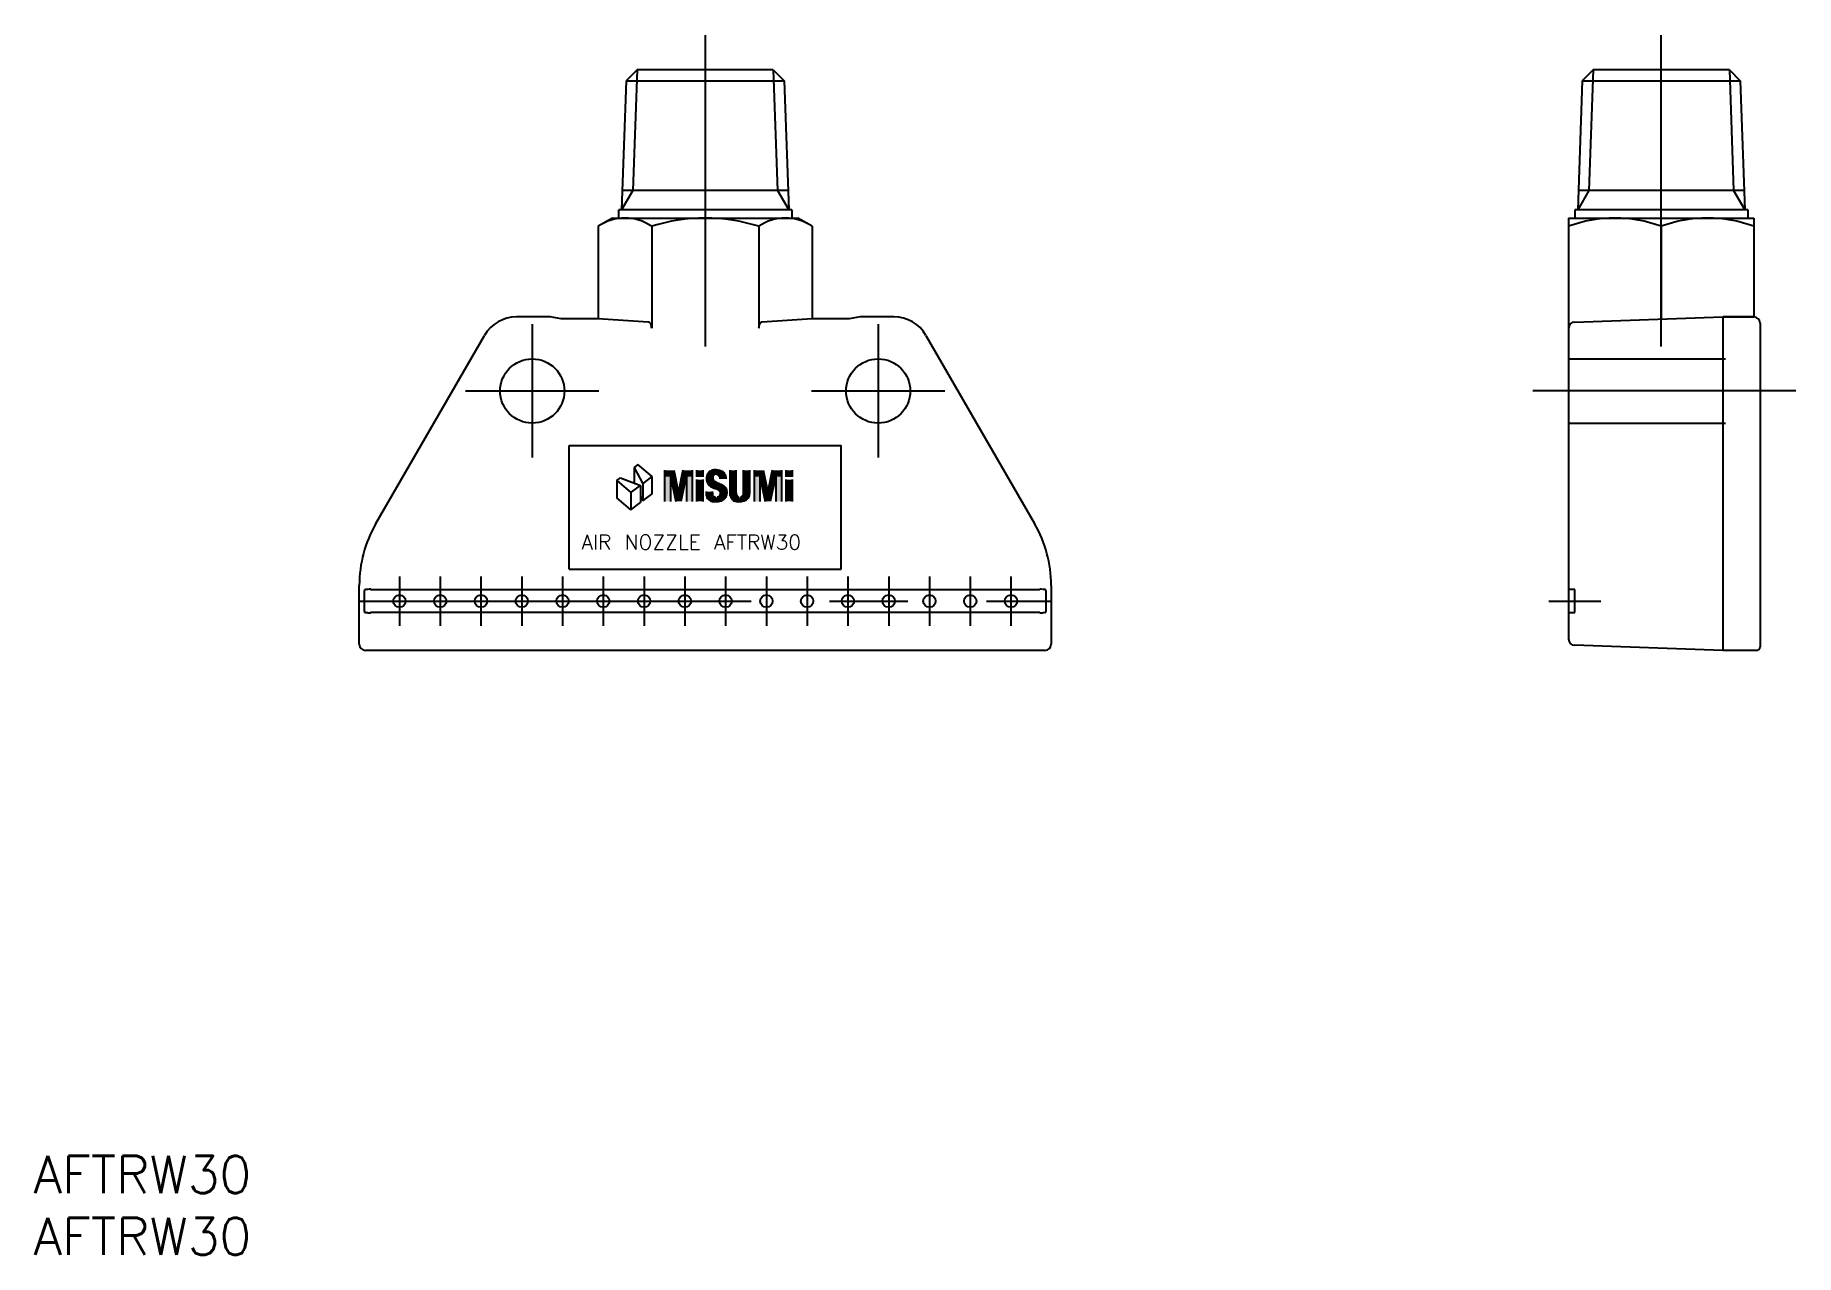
# Model space of a CAD drawing. Extents: x 0 to 143, y 0 to 99.
import ezdxf

# ---------------------------------------------------------------- set-up
doc = ezdxf.new("R2010")
doc.units = 0
doc.linetypes.add('CENTER', pattern=[50.8, 31.75, -6.35, 6.35, -6.35])
doc.linetypes.add('DASHED', pattern=[19.05, 12.7, -6.35])
doc.layers.get('0').update_dxf_attribs({"linetype": 'CONTINUOUS'})
doc.layers.add('CENTER', color=1, linetype='CENTER')
doc.styles.get("Standard").update_dxf_attribs({"font": 'txt.shx', "height": 3, "bigfont": 'bigfont.shx'})

# ---------------------------------------------------------------- blocks, each defined once
blk = doc.blocks.new('*U8')
at = {"color": 7, "linetype": 'CONTINUOUS'}
for p, q in [((51.07, 63.49), (51.07, 62.99)), ((51.07, 62.99), (51.07, 60.98)), ((51.54, 62.99), (51.83, 61.72)), ((51.54, 62.99), (51.54, 60.98)), ((51.82, 63.49), (51.93, 62.99)), ((51.93, 62.99), (52.18, 61.72)), ((52.45, 62.99), (52.19, 61.72)), ((52.55, 63.49), (52.45, 62.99)), ((52.83, 62.99), (52.55, 61.72)), ((52.84, 62.99), (52.84, 60.98)), ((53.3, 63.49), (53.3, 62.99)), ((53.3, 62.99), (53.3, 60.98)), ((51.83, 61.72), (51.99, 60.98)), ((52.55, 61.72), (52.38, 60.98))]:
    blk.add_line(p, q, dxfattribs=at)
for points in [[(51.07, 63.49), (51.07, 62.99), (51.93, 62.99)], [(51.07, 62.99), (51.07, 60.98), (51.54, 60.98)], [(51.54, 62.99), (51.83, 61.72), (52.18, 61.72)], [(52.45, 62.99), (52.19, 61.72), (52.55, 61.72)], [(52.55, 63.49), (52.45, 62.99), (53.3, 62.99)], [(52.84, 62.99), (52.84, 60.98), (53.3, 60.98)], [(51.83, 61.72), (51.99, 60.98), (52.38, 60.98)]]:
    blk.add_solid(points, dxfattribs=at)
at = {"color": 7, "linetype": 'CONTINUOUS', "extrusion": (0, 0, -1)}
for points in [[(-51.07, 63.49), (-51.82, 63.49), (-51.93, 62.99)], [(-51.07, 62.99), (-51.54, 62.99), (-51.54, 60.98)], [(-51.54, 62.99), (-51.93, 62.99), (-52.18, 61.72)], [(-52.45, 62.99), (-52.83, 62.99), (-52.55, 61.72)], [(-52.55, 63.49), (-53.3, 63.49), (-53.3, 62.99)], [(-52.84, 62.99), (-53.3, 62.99), (-53.3, 60.98)], [(-51.83, 61.72), (-52.55, 61.72), (-52.38, 60.98)]]:
    blk.add_solid(points, dxfattribs=at)
blk = doc.blocks.new('*U9')
at = {"color": 7, "linetype": 'CONTINUOUS'}
for p, q in [((53.66, 62.74), (53.66, 60.98)), ((54.17, 62.74), (54.17, 60.98))]:
    blk.add_line(p, q, dxfattribs=at)
blk.add_solid([(53.66, 62.74), (53.66, 60.98), (54.17, 60.98)], dxfattribs=at)
at = {"color": 7, "linetype": 'CONTINUOUS', "extrusion": (0, 0, -1)}
blk.add_solid([(-53.66, 62.74), (-54.17, 62.74), (-54.17, 60.98)], dxfattribs=at)
blk = doc.blocks.new('*U10')
at = {"color": 7, "linetype": 'CONTINUOUS'}
for p, q in [((53.73, 62.67), (53.73, 62.65)), ((53.73, 62.65), (53.73, 62.6)), ((53.73, 62.6), (53.73, 62.52)), ((53.73, 62.52), (53.73, 62.42)), ((53.73, 62.42), (53.73, 62.16)), ((53.73, 62.16), (53.73, 61.86)), ((53.73, 61.86), (53.73, 61.56)), ((53.73, 61.56), (53.73, 61.3)), ((53.73, 61.3), (53.73, 61.2)), ((54.1, 62.67), (54.1, 62.65)), ((54.1, 62.65), (54.1, 62.6)), ((54.1, 62.6), (54.1, 62.52)), ((54.1, 62.52), (54.1, 62.42)), ((54.1, 62.42), (54.1, 62.16)), ((54.1, 62.16), (54.1, 61.86)), ((54.1, 61.86), (54.1, 61.56)), ((54.1, 61.56), (54.1, 61.3)), ((54.1, 61.3), (54.1, 61.2)), ((53.73, 61.2), (53.73, 61.12)), ((53.73, 61.12), (53.73, 61.07)), ((53.73, 61.07), (53.73, 61.05)), ((54.1, 61.2), (54.1, 61.12)), ((54.1, 61.12), (54.1, 61.07)), ((54.1, 61.07), (54.1, 61.05))]:
    blk.add_line(p, q, dxfattribs=at)
for points in [[(53.73, 62.67), (53.73, 62.65), (54.1, 62.65)], [(53.73, 62.65), (53.73, 62.6), (54.1, 62.6)], [(53.73, 62.6), (53.73, 62.52), (54.1, 62.52)], [(53.73, 62.52), (53.73, 62.42), (54.1, 62.42)], [(53.73, 62.42), (53.73, 62.16), (54.1, 62.16)], [(53.73, 62.16), (53.73, 61.86), (54.1, 61.86)], [(53.73, 61.86), (53.73, 61.56), (54.1, 61.56)], [(53.73, 61.56), (53.73, 61.3), (54.1, 61.3)], [(53.73, 61.3), (53.73, 61.2), (54.1, 61.2)], [(53.73, 61.2), (53.73, 61.12), (54.1, 61.12)], [(53.73, 61.12), (53.73, 61.07), (54.1, 61.07)], [(53.73, 61.07), (53.73, 61.05), (54.1, 61.05)]]:
    blk.add_solid(points, dxfattribs=at)
at = {"color": 7, "linetype": 'CONTINUOUS', "extrusion": (0, 0, -1)}
for points in [[(-53.73, 62.67), (-54.1, 62.67), (-54.1, 62.65)], [(-53.73, 62.65), (-54.1, 62.65), (-54.1, 62.6)], [(-53.73, 62.6), (-54.1, 62.6), (-54.1, 62.52)], [(-53.73, 62.52), (-54.1, 62.52), (-54.1, 62.42)], [(-53.73, 62.42), (-54.1, 62.42), (-54.1, 62.16)], [(-53.73, 62.16), (-54.1, 62.16), (-54.1, 61.86)], [(-53.73, 61.86), (-54.1, 61.86), (-54.1, 61.56)], [(-53.73, 61.56), (-54.1, 61.56), (-54.1, 61.3)], [(-53.73, 61.3), (-54.1, 61.3), (-54.1, 61.2)], [(-53.73, 61.2), (-54.1, 61.2), (-54.1, 61.12)], [(-53.73, 61.12), (-54.1, 61.12), (-54.1, 61.07)], [(-53.73, 61.07), (-54.1, 61.07), (-54.1, 61.05)]]:
    blk.add_solid(points, dxfattribs=at)
blk = doc.blocks.new('*U11')
at = {"color": 7, "linetype": 'CONTINUOUS'}
for p, q in [((53.66, 63.49), (53.66, 62.96)), ((54.17, 63.49), (54.17, 62.96))]:
    blk.add_line(p, q, dxfattribs=at)
blk.add_solid([(53.66, 63.49), (53.66, 62.96), (54.17, 62.96)], dxfattribs=at)
at = {"color": 7, "linetype": 'CONTINUOUS', "extrusion": (0, 0, -1)}
blk.add_solid([(-53.66, 63.49), (-54.17, 63.49), (-54.17, 62.96)], dxfattribs=at)
blk = doc.blocks.new('*U12')
at = {"color": 7, "linetype": 'CONTINUOUS'}
for p, q in [((53.73, 63.43), (53.73, 63.41)), ((53.73, 63.41), (53.73, 63.37)), ((53.73, 63.37), (53.73, 63.23)), ((53.73, 63.23), (53.73, 63.09)), ((53.73, 63.09), (53.73, 63.04)), ((53.73, 63.04), (53.73, 63.03)), ((54.1, 63.43), (54.1, 63.41)), ((54.1, 63.41), (54.1, 63.37)), ((54.1, 63.37), (54.1, 63.23)), ((54.1, 63.23), (54.1, 63.09)), ((54.1, 63.09), (54.1, 63.04)), ((54.1, 63.04), (54.1, 63.03))]:
    blk.add_line(p, q, dxfattribs=at)
for points in [[(53.73, 63.43), (53.73, 63.41), (54.1, 63.41)], [(53.73, 63.41), (53.73, 63.37), (54.1, 63.37)], [(53.73, 63.37), (53.73, 63.23), (54.1, 63.23)], [(53.73, 63.23), (53.73, 63.09), (54.1, 63.09)], [(53.73, 63.09), (53.73, 63.04), (54.1, 63.04)], [(53.73, 63.04), (53.73, 63.03), (54.1, 63.03)]]:
    blk.add_solid(points, dxfattribs=at)
at = {"color": 7, "linetype": 'CONTINUOUS', "extrusion": (0, 0, -1)}
for points in [[(-53.73, 63.43), (-54.1, 63.43), (-54.1, 63.41)], [(-53.73, 63.41), (-54.1, 63.41), (-54.1, 63.37)], [(-53.73, 63.37), (-54.1, 63.37), (-54.1, 63.23)], [(-53.73, 63.23), (-54.1, 63.23), (-54.1, 63.09)], [(-53.73, 63.09), (-54.1, 63.09), (-54.1, 63.04)], [(-53.73, 63.04), (-54.1, 63.04), (-54.1, 63.03)]]:
    blk.add_solid(points, dxfattribs=at)
blk = doc.blocks.new('*U13')
at = {"color": 7, "linetype": 'CONTINUOUS'}
for p, q in [((60.89, 62.74), (60.89, 60.98)), ((61.4, 62.74), (61.4, 60.98))]:
    blk.add_line(p, q, dxfattribs=at)
blk.add_solid([(60.89, 62.74), (60.89, 60.98), (61.4, 60.98)], dxfattribs=at)
at = {"color": 7, "linetype": 'CONTINUOUS', "extrusion": (0, 0, -1)}
blk.add_solid([(-60.89, 62.74), (-61.4, 62.74), (-61.4, 60.98)], dxfattribs=at)
blk = doc.blocks.new('*U14')
at = {"color": 7, "linetype": 'CONTINUOUS'}
for p, q in [((60.96, 62.67), (60.96, 62.65)), ((60.96, 62.65), (60.96, 62.6)), ((60.96, 62.6), (60.96, 62.52)), ((60.96, 62.52), (60.96, 62.42)), ((60.96, 62.42), (60.96, 62.16)), ((60.96, 62.16), (60.96, 61.86)), ((60.96, 61.86), (60.96, 61.56)), ((60.96, 61.56), (60.96, 61.3)), ((60.96, 61.3), (60.96, 61.2)), ((61.33, 62.67), (61.33, 62.65)), ((61.33, 62.65), (61.33, 62.6)), ((61.33, 62.6), (61.33, 62.52)), ((61.33, 62.52), (61.33, 62.42)), ((61.33, 62.42), (61.33, 62.16)), ((61.33, 62.16), (61.33, 61.86)), ((61.33, 61.86), (61.33, 61.56)), ((61.33, 61.56), (61.33, 61.3)), ((61.33, 61.3), (61.33, 61.2)), ((60.96, 61.2), (60.96, 61.12)), ((60.96, 61.12), (60.96, 61.07)), ((60.96, 61.07), (60.96, 61.05)), ((61.33, 61.2), (61.33, 61.12)), ((61.33, 61.12), (61.33, 61.07)), ((61.33, 61.07), (61.33, 61.05))]:
    blk.add_line(p, q, dxfattribs=at)
for points in [[(60.96, 62.67), (60.96, 62.65), (61.33, 62.65)], [(60.96, 62.65), (60.96, 62.6), (61.33, 62.6)], [(60.96, 62.6), (60.96, 62.52), (61.33, 62.52)], [(60.96, 62.52), (60.96, 62.42), (61.33, 62.42)], [(60.96, 62.42), (60.96, 62.16), (61.33, 62.16)], [(60.96, 62.16), (60.96, 61.86), (61.33, 61.86)], [(60.96, 61.86), (60.96, 61.56), (61.33, 61.56)], [(60.96, 61.56), (60.96, 61.3), (61.33, 61.3)], [(60.96, 61.3), (60.96, 61.2), (61.33, 61.2)], [(60.96, 61.2), (60.96, 61.12), (61.33, 61.12)], [(60.96, 61.12), (60.96, 61.07), (61.33, 61.07)], [(60.96, 61.07), (60.96, 61.05), (61.33, 61.05)]]:
    blk.add_solid(points, dxfattribs=at)
at = {"color": 7, "linetype": 'CONTINUOUS', "extrusion": (0, 0, -1)}
for points in [[(-60.96, 62.67), (-61.33, 62.67), (-61.33, 62.65)], [(-60.96, 62.65), (-61.33, 62.65), (-61.33, 62.6)], [(-60.96, 62.6), (-61.33, 62.6), (-61.33, 62.52)], [(-60.96, 62.52), (-61.33, 62.52), (-61.33, 62.42)], [(-60.96, 62.42), (-61.33, 62.42), (-61.33, 62.16)], [(-60.96, 62.16), (-61.33, 62.16), (-61.33, 61.86)], [(-60.96, 61.86), (-61.33, 61.86), (-61.33, 61.56)], [(-60.96, 61.56), (-61.33, 61.56), (-61.33, 61.3)], [(-60.96, 61.3), (-61.33, 61.3), (-61.33, 61.2)], [(-60.96, 61.2), (-61.33, 61.2), (-61.33, 61.12)], [(-60.96, 61.12), (-61.33, 61.12), (-61.33, 61.07)], [(-60.96, 61.07), (-61.33, 61.07), (-61.33, 61.05)]]:
    blk.add_solid(points, dxfattribs=at)
blk = doc.blocks.new('*U15')
at = {"color": 7, "linetype": 'CONTINUOUS'}
for p, q in [((60.89, 63.49), (60.89, 62.96)), ((61.4, 63.49), (61.4, 62.96))]:
    blk.add_line(p, q, dxfattribs=at)
blk.add_solid([(60.89, 63.49), (60.89, 62.96), (61.4, 62.96)], dxfattribs=at)
at = {"color": 7, "linetype": 'CONTINUOUS', "extrusion": (0, 0, -1)}
blk.add_solid([(-60.89, 63.49), (-61.4, 63.49), (-61.4, 62.96)], dxfattribs=at)
blk = doc.blocks.new('*U16')
at = {"color": 7, "linetype": 'CONTINUOUS'}
for p, q in [((60.96, 63.43), (60.96, 63.41)), ((60.96, 63.41), (60.96, 63.37)), ((60.96, 63.37), (60.96, 63.23)), ((60.96, 63.23), (60.96, 63.09)), ((60.96, 63.09), (60.96, 63.04)), ((60.96, 63.04), (60.96, 63.03)), ((61.33, 63.43), (61.33, 63.41)), ((61.33, 63.41), (61.33, 63.37)), ((61.33, 63.37), (61.33, 63.23)), ((61.33, 63.23), (61.33, 63.09)), ((61.33, 63.09), (61.33, 63.04)), ((61.33, 63.04), (61.33, 63.03))]:
    blk.add_line(p, q, dxfattribs=at)
for points in [[(60.96, 63.43), (60.96, 63.41), (61.33, 63.41)], [(60.96, 63.41), (60.96, 63.37), (61.33, 63.37)], [(60.96, 63.37), (60.96, 63.23), (61.33, 63.23)], [(60.96, 63.23), (60.96, 63.09), (61.33, 63.09)], [(60.96, 63.09), (60.96, 63.04), (61.33, 63.04)], [(60.96, 63.04), (60.96, 63.03), (61.33, 63.03)]]:
    blk.add_solid(points, dxfattribs=at)
at = {"color": 7, "linetype": 'CONTINUOUS', "extrusion": (0, 0, -1)}
for points in [[(-60.96, 63.43), (-61.33, 63.43), (-61.33, 63.41)], [(-60.96, 63.41), (-61.33, 63.41), (-61.33, 63.37)], [(-60.96, 63.37), (-61.33, 63.37), (-61.33, 63.23)], [(-60.96, 63.23), (-61.33, 63.23), (-61.33, 63.09)], [(-60.96, 63.09), (-61.33, 63.09), (-61.33, 63.04)], [(-60.96, 63.04), (-61.33, 63.04), (-61.33, 63.03)]]:
    blk.add_solid(points, dxfattribs=at)
blk = doc.blocks.new('*U17')
at = {"color": 7, "linetype": 'CONTINUOUS'}
for p, q in [((54.47, 62.88), (54.46, 62.87)), ((54.46, 62.87), (54.46, 62.83)), ((54.46, 62.83), (54.46, 62.83)), ((54.46, 62.83), (54.46, 62.79)), ((54.46, 62.79), (54.46, 62.74)), ((54.46, 62.74), (54.47, 62.7)), ((54.49, 63), (54.47, 62.93)), ((54.47, 62.93), (54.47, 62.89)), ((54.47, 62.89), (54.47, 62.88)), ((54.47, 62.7), (54.48, 62.65)), ((54.5, 63.06), (54.49, 63)), ((54.51, 63.11), (54.5, 63.1)), ((54.5, 63.1), (54.5, 63.06)), ((54.53, 63.15), (54.51, 63.11)), ((54.54, 63.17), (54.53, 63.15)), ((54.58, 63.27), (54.54, 63.17)), ((54.54, 63.17), (54.54, 63.17)), ((54.64, 63.32), (54.58, 63.27)), ((54.71, 63.39), (54.64, 63.32)), ((54.78, 63.43), (54.71, 63.39)), ((54.87, 63.48), (54.78, 63.43)), ((54.95, 63.5), (54.87, 63.48)), ((55.07, 63.53), (54.95, 63.5)), ((54.98, 63), (54.97, 62.93)), ((54.97, 62.93), (54.97, 62.89)), ((54.97, 62.89), (54.97, 62.88)), ((54.97, 62.88), (54.97, 62.87)), ((54.97, 62.87), (54.97, 62.83)), ((54.97, 62.83), (54.97, 62.83)), ((54.97, 62.83), (54.98, 62.79)), ((55.01, 63.06), (54.98, 63)), ((54.98, 62.79), (55, 62.74)), ((55, 62.74), (55.01, 62.7)), ((55.04, 63.1), (55.01, 63.06)), ((55.01, 62.7), (55.04, 62.65)), ((55.06, 63.11), (55.04, 63.1)), ((55.12, 63.15), (55.06, 63.11)), ((55.13, 63.54), (55.07, 63.53)), ((55.21, 63.17), (55.12, 63.15)), ((55.18, 63.54), (55.13, 63.54)), ((55.23, 63.54), (55.18, 63.54)), ((55.24, 63.54), (55.23, 63.54)), ((55.27, 63.54), (55.24, 63.54)), ((55.27, 63.54), (55.29, 63.54)), ((55.28, 63.17), (55.29, 63.17)), ((55.29, 63.54), (55.37, 63.54)), ((55.29, 63.17), (55.36, 63.16)), ((55.36, 63.16), (55.42, 63.12)), ((55.37, 63.54), (55.4, 63.53)), ((55.4, 63.53), (55.57, 63.5)), ((55.42, 63.12), (55.46, 63.08)), ((55.46, 63.08), (55.47, 63.07)), ((55.47, 63.07), (55.51, 62.99)), ((55.51, 62.99), (55.51, 62.98)), ((55.51, 62.98), (55.53, 62.9)), ((55.53, 62.9), (55.53, 62.87)), ((55.53, 62.87), (55.53, 62.85)), ((55.53, 62.85), (55.53, 62.82)), ((55.53, 62.82), (55.53, 62.8)), ((55.57, 63.5), (55.61, 63.48)), ((55.61, 63.48), (55.74, 63.43)), ((55.74, 63.43), (55.78, 63.39)), ((55.78, 63.39), (55.87, 63.32)), ((55.87, 63.32), (55.9, 63.27)), ((55.9, 63.27), (55.96, 63.17)), ((55.96, 63.17), (55.96, 63.17)), ((55.96, 63.17), (55.96, 63.17)), ((55.96, 63.17), (55.97, 63.16)), ((55.97, 63.16), (55.98, 63.12)), ((55.98, 63.12), (55.99, 63.08)), ((55.99, 63.08), (56, 63.07)), ((56, 63.07), (56.01, 62.99)), ((56.01, 62.99), (56.01, 62.98)), ((56.01, 62.98), (56.02, 62.9)), ((56.02, 62.9), (56.02, 62.87)), ((56.02, 62.87), (56.02, 62.85)), ((56.02, 62.85), (56.02, 62.82)), ((56.02, 62.82), (56.02, 62.8)), ((54.43, 61.77), (54.43, 61.77)), ((54.43, 61.77), (54.43, 61.75)), ((54.43, 61.75), (54.43, 61.74)), ((54.43, 61.74), (54.43, 61.71)), ((54.43, 61.71), (54.43, 61.7)), ((54.43, 61.7), (54.43, 61.69)), ((54.43, 61.69), (54.43, 61.66)), ((54.43, 61.66), (54.43, 61.66)), ((54.43, 61.66), (54.43, 61.64)), ((54.43, 61.64), (54.43, 61.58)), ((54.43, 61.58), (54.43, 61.58)), ((54.43, 61.58), (54.44, 61.49)), ((54.44, 61.49), (54.44, 61.48)), ((54.44, 61.48), (54.46, 61.41)), ((54.46, 61.41), (54.48, 61.36)), ((54.48, 62.65), (54.49, 62.6)), ((54.48, 61.36), (54.49, 61.32)), ((54.49, 62.6), (54.49, 62.56)), ((54.49, 62.56), (54.49, 62.56)), ((54.49, 62.56), (54.51, 62.52)), ((54.49, 61.32), (54.49, 61.31)), ((54.49, 61.31), (54.49, 61.31)), ((54.49, 61.31), (54.49, 61.3)), ((54.49, 61.3), (54.5, 61.3)), ((54.5, 61.3), (54.55, 61.22)), ((54.51, 62.52), (54.52, 62.49)), ((54.52, 62.49), (54.54, 62.45)), ((54.54, 62.45), (54.56, 62.41)), ((54.56, 62.41), (54.56, 62.41)), ((54.56, 62.41), (54.58, 62.38)), ((54.58, 62.38), (54.59, 62.37)), ((54.59, 62.37), (54.61, 62.35)), ((54.61, 62.35), (54.65, 62.3)), ((54.65, 62.3), (54.66, 62.29)), ((54.66, 62.29), (54.76, 62.22)), ((54.76, 62.22), (54.79, 62.19)), ((54.79, 62.19), (54.93, 62.12)), ((54.93, 62.12), (54.96, 62.1)), ((54.93, 61.77), (54.93, 61.77)), ((54.93, 61.77), (54.93, 61.75)), ((54.93, 61.75), (54.93, 61.74)), ((54.93, 61.74), (54.93, 61.71)), ((54.93, 61.71), (54.93, 61.7)), ((54.93, 61.7), (54.93, 61.69)), ((54.93, 61.69), (54.94, 61.66)), ((54.94, 61.66), (54.94, 61.66)), ((54.94, 61.66), (54.94, 61.64)), ((54.94, 61.64), (54.94, 61.58)), ((54.94, 61.58), (54.94, 61.58)), ((54.94, 61.58), (54.96, 61.49)), ((54.96, 62.1), (55.16, 62.03)), ((54.96, 61.49), (54.96, 61.48)), ((54.96, 61.48), (55, 61.41)), ((55, 61.41), (55.06, 61.36)), ((55.04, 62.65), (55.1, 62.6)), ((55.06, 61.36), (55.14, 61.32)), ((55.1, 62.6), (55.18, 62.56)), ((55.14, 61.32), (55.22, 61.31)), ((55.16, 62.03), (55.21, 62.01)), ((55.18, 62.56), (55.19, 62.56)), ((55.19, 62.56), (55.27, 62.52)), ((55.21, 62.01), (55.3, 61.98)), ((55.27, 62.52), (55.34, 62.49)), ((55.3, 61.98), (55.41, 61.92)), ((55.4, 61.33), (55.33, 61.31)), ((55.34, 62.49), (55.43, 62.45)), ((55.46, 61.37), (55.4, 61.33)), ((55.41, 61.92), (55.45, 61.89)), ((55.43, 62.45), (55.51, 62.41)), ((55.45, 61.89), (55.48, 61.86)), ((55.49, 61.4), (55.46, 61.37)), ((55.48, 61.86), (55.54, 61.79)), ((55.52, 61.42), (55.49, 61.4)), ((55.51, 62.41), (55.53, 62.41)), ((55.55, 61.5), (55.52, 61.42)), ((55.53, 62.41), (55.59, 62.38)), ((55.54, 61.79), (55.55, 61.75)), ((55.55, 61.75), (55.56, 61.72)), ((55.56, 61.5), (55.55, 61.5)), ((55.56, 61.72), (55.56, 61.71)), ((55.56, 61.71), (55.56, 61.7)), ((55.56, 61.7), (55.57, 61.68)), ((55.57, 61.59), (55.56, 61.5)), ((55.57, 61.68), (55.57, 61.65)), ((55.57, 61.65), (55.57, 61.63)), ((55.57, 61.63), (55.57, 61.62)), ((55.57, 61.62), (55.57, 61.59)), ((55.59, 62.38), (55.62, 62.37)), ((55.62, 62.37), (55.67, 62.35)), ((55.67, 62.35), (55.75, 62.3)), ((55.75, 62.3), (55.77, 62.29)), ((55.77, 62.29), (55.88, 62.22)), ((55.88, 62.22), (55.91, 62.19)), ((55.91, 62.19), (55.98, 62.12)), ((56.01, 61.3), (55.96, 61.22)), ((55.98, 62.12), (55.99, 62.1)), ((55.99, 62.1), (56.03, 62.03)), ((56.02, 61.3), (56.01, 61.3)), ((56.03, 61.33), (56.02, 61.31)), ((56.02, 61.31), (56.02, 61.31)), ((56.02, 61.31), (56.02, 61.3)), ((56.03, 62.03), (56.05, 62.01)), ((56.04, 61.37), (56.03, 61.33)), ((56.06, 61.4), (56.04, 61.37)), ((56.05, 62.01), (56.06, 61.98)), ((56.06, 61.98), (56.07, 61.92)), ((56.08, 61.5), (56.06, 61.42)), ((56.06, 61.42), (56.06, 61.4)), ((56.07, 61.92), (56.08, 61.89)), ((56.08, 61.89), (56.09, 61.86)), ((56.09, 61.59), (56.08, 61.5)), ((56.08, 61.5), (56.08, 61.5)), ((56.09, 61.86), (56.09, 61.79)), ((56.09, 61.79), (56.1, 61.75)), ((56.1, 61.62), (56.09, 61.59)), ((56.1, 61.75), (56.1, 61.72)), ((56.1, 61.72), (56.1, 61.71)), ((56.1, 61.71), (56.1, 61.7)), ((56.1, 61.7), (56.1, 61.68)), ((56.1, 61.68), (56.1, 61.65)), ((56.1, 61.65), (56.1, 61.63)), ((56.1, 61.63), (56.1, 61.62)), ((54.55, 61.22), (54.59, 61.15)), ((54.59, 61.15), (54.59, 61.15)), ((54.59, 61.15), (54.65, 61.09)), ((54.65, 61.09), (54.65, 61.09)), ((54.65, 61.09), (54.73, 61.04)), ((54.73, 61.04), (54.82, 61)), ((54.82, 61), (54.82, 61)), ((54.82, 61), (54.92, 60.97)), ((54.92, 60.97), (55.03, 60.95)), ((55.16, 60.94), (55.03, 60.95)), ((55.03, 60.95), (55.03, 60.95)), ((55.41, 60.95), (55.16, 60.94)), ((55.42, 60.95), (55.41, 60.95)), ((55.51, 60.97), (55.42, 60.95)), ((55.64, 61), (55.51, 60.97)), ((55.72, 61.04), (55.64, 61)), ((55.64, 61), (55.64, 61)), ((55.82, 61.09), (55.72, 61.04)), ((55.83, 61.09), (55.82, 61.09)), ((55.9, 61.15), (55.83, 61.09)), ((55.96, 61.22), (55.9, 61.15)), ((55.9, 61.15), (55.9, 61.15))]:
    blk.add_line(p, q, dxfattribs=at)
for points in [[(54.47, 62.88), (54.46, 62.87), (54.97, 62.87)], [(54.46, 62.87), (54.46, 62.83), (54.97, 62.83)], [(54.46, 62.83), (54.46, 62.83), (54.97, 62.83)], [(54.46, 62.83), (54.46, 62.79), (54.98, 62.79)], [(54.46, 62.79), (54.46, 62.74), (55, 62.74)], [(54.46, 62.74), (54.47, 62.7), (55.01, 62.7)], [(54.49, 63), (54.47, 62.93), (54.97, 62.93)], [(54.47, 62.93), (54.47, 62.89), (54.97, 62.89)], [(54.47, 62.89), (54.47, 62.88), (54.97, 62.88)], [(54.47, 62.7), (54.48, 62.65), (55.04, 62.65)], [(54.5, 63.06), (54.49, 63), (54.98, 63)], [(54.51, 63.11), (54.5, 63.1), (55.04, 63.1)], [(54.5, 63.1), (54.5, 63.06), (55.01, 63.06)], [(54.53, 63.15), (54.51, 63.11), (55.06, 63.11)], [(54.54, 63.17), (54.53, 63.15), (55.12, 63.15)], [(54.58, 63.27), (54.54, 63.17), (55.96, 63.17)], [(54.54, 63.17), (54.54, 63.17), (55.21, 63.17)], [(54.64, 63.32), (54.58, 63.27), (55.9, 63.27)], [(54.71, 63.39), (54.64, 63.32), (55.87, 63.32)], [(54.78, 63.43), (54.71, 63.39), (55.78, 63.39)], [(54.87, 63.48), (54.78, 63.43), (55.74, 63.43)], [(54.95, 63.5), (54.87, 63.48), (55.61, 63.48)], [(55.07, 63.53), (54.95, 63.5), (55.57, 63.5)], [(55.13, 63.54), (55.07, 63.53), (55.4, 63.53)], [(55.18, 63.54), (55.13, 63.54), (55.37, 63.54)], [(55.23, 63.54), (55.18, 63.54), (55.29, 63.54)], [(55.24, 63.54), (55.23, 63.54), (55.27, 63.54)], [(55.27, 63.17), (55.28, 63.17), (55.96, 63.17)], [(55.28, 63.17), (55.29, 63.17), (55.96, 63.17)], [(55.29, 63.17), (55.36, 63.16), (55.97, 63.16)], [(55.36, 63.16), (55.42, 63.12), (55.98, 63.12)], [(55.42, 63.12), (55.46, 63.08), (55.99, 63.08)], [(55.46, 63.08), (55.47, 63.07), (56, 63.07)], [(55.47, 63.07), (55.51, 62.99), (56.01, 62.99)], [(55.51, 62.99), (55.51, 62.98), (56.01, 62.98)], [(55.51, 62.98), (55.53, 62.9), (56.02, 62.9)], [(55.53, 62.9), (55.53, 62.87), (56.02, 62.87)], [(55.53, 62.87), (55.53, 62.85), (56.02, 62.85)], [(55.53, 62.85), (55.53, 62.82), (56.02, 62.82)], [(55.53, 62.82), (55.53, 62.8), (56.02, 62.8)], [(54.43, 61.77), (54.43, 61.77), (54.93, 61.77)], [(54.43, 61.77), (54.43, 61.75), (54.93, 61.75)], [(54.43, 61.75), (54.43, 61.74), (54.93, 61.74)], [(54.43, 61.74), (54.43, 61.71), (54.93, 61.71)], [(54.43, 61.71), (54.43, 61.7), (54.93, 61.7)], [(54.43, 61.7), (54.43, 61.69), (54.93, 61.69)], [(54.43, 61.69), (54.43, 61.66), (54.94, 61.66)], [(54.43, 61.66), (54.43, 61.66), (54.94, 61.66)], [(54.43, 61.66), (54.43, 61.64), (54.94, 61.64)], [(54.43, 61.64), (54.43, 61.58), (54.94, 61.58)], [(54.43, 61.58), (54.43, 61.58), (54.94, 61.58)], [(54.43, 61.58), (54.44, 61.49), (54.96, 61.49)], [(54.44, 61.49), (54.44, 61.48), (54.96, 61.48)], [(54.44, 61.48), (54.46, 61.41), (55, 61.41)], [(54.46, 61.41), (54.48, 61.36), (55.06, 61.36)], [(54.48, 62.65), (54.49, 62.6), (55.1, 62.6)], [(54.48, 61.36), (54.49, 61.32), (55.14, 61.32)], [(54.49, 62.6), (54.49, 62.56), (55.18, 62.56)], [(54.49, 62.56), (54.49, 62.56), (55.19, 62.56)], [(54.49, 62.56), (54.51, 62.52), (55.27, 62.52)], [(54.49, 61.32), (54.49, 61.31), (55.22, 61.31)], [(54.49, 61.31), (54.49, 61.31), (55.26, 61.31)], [(54.49, 61.31), (54.49, 61.3), (56.02, 61.3)], [(54.49, 61.3), (54.5, 61.3), (56.01, 61.3)], [(54.5, 61.3), (54.55, 61.22), (55.96, 61.22)], [(54.51, 62.52), (54.52, 62.49), (55.34, 62.49)], [(54.52, 62.49), (54.54, 62.45), (55.43, 62.45)], [(54.54, 62.45), (54.56, 62.41), (55.51, 62.41)], [(54.56, 62.41), (54.56, 62.41), (55.53, 62.41)], [(54.56, 62.41), (54.58, 62.38), (55.59, 62.38)], [(54.58, 62.38), (54.59, 62.37), (55.62, 62.37)], [(54.59, 62.37), (54.61, 62.35), (55.67, 62.35)], [(54.61, 62.35), (54.65, 62.3), (55.75, 62.3)], [(54.65, 62.3), (54.66, 62.29), (55.77, 62.29)], [(54.66, 62.29), (54.76, 62.22), (55.88, 62.22)], [(54.76, 62.22), (54.79, 62.19), (55.91, 62.19)], [(54.79, 62.19), (54.93, 62.12), (55.98, 62.12)], [(54.93, 62.12), (54.96, 62.1), (55.99, 62.1)], [(54.96, 62.1), (55.16, 62.03), (56.03, 62.03)], [(55.16, 62.03), (55.21, 62.01), (56.05, 62.01)], [(55.21, 62.01), (55.3, 61.98), (56.06, 61.98)], [(55.33, 61.31), (55.26, 61.31), (56.02, 61.31)], [(55.3, 61.98), (55.41, 61.92), (56.07, 61.92)], [(55.4, 61.33), (55.33, 61.31), (56.02, 61.31)], [(55.46, 61.37), (55.4, 61.33), (56.03, 61.33)], [(55.41, 61.92), (55.45, 61.89), (56.08, 61.89)], [(55.45, 61.89), (55.48, 61.86), (56.09, 61.86)], [(55.49, 61.4), (55.46, 61.37), (56.04, 61.37)], [(55.48, 61.86), (55.54, 61.79), (56.09, 61.79)], [(55.52, 61.42), (55.49, 61.4), (56.06, 61.4)], [(55.55, 61.5), (55.52, 61.42), (56.06, 61.42)], [(55.54, 61.79), (55.55, 61.75), (56.1, 61.75)], [(55.55, 61.75), (55.56, 61.72), (56.1, 61.72)], [(55.56, 61.5), (55.55, 61.5), (56.08, 61.5)], [(55.56, 61.72), (55.56, 61.71), (56.1, 61.71)], [(55.56, 61.71), (55.56, 61.7), (56.1, 61.7)], [(55.56, 61.7), (55.57, 61.68), (56.1, 61.68)], [(55.57, 61.59), (55.56, 61.5), (56.08, 61.5)], [(55.57, 61.68), (55.57, 61.65), (56.1, 61.65)], [(55.57, 61.65), (55.57, 61.63), (56.1, 61.63)], [(55.57, 61.63), (55.57, 61.62), (56.1, 61.62)], [(55.57, 61.62), (55.57, 61.59), (56.09, 61.59)], [(54.55, 61.22), (54.59, 61.15), (55.9, 61.15)], [(54.59, 61.15), (54.59, 61.15), (55.9, 61.15)], [(54.59, 61.15), (54.65, 61.09), (55.83, 61.09)], [(54.65, 61.09), (54.65, 61.09), (55.82, 61.09)], [(54.65, 61.09), (54.73, 61.04), (55.72, 61.04)], [(54.73, 61.04), (54.82, 61), (55.64, 61)], [(54.82, 61), (54.82, 61), (55.64, 61)], [(54.82, 61), (54.92, 60.97), (55.51, 60.97)], [(54.92, 60.97), (55.03, 60.95), (55.42, 60.95)], [(55.03, 60.95), (55.03, 60.95), (55.41, 60.95)]]:
    blk.add_solid(points, dxfattribs=at)
at = {"color": 7, "linetype": 'CONTINUOUS', "extrusion": (0, 0, -1)}
for points in [[(-54.46, 62.87), (-54.97, 62.87), (-54.97, 62.83)], [(-54.46, 62.83), (-54.97, 62.83), (-54.97, 62.83)], [(-54.46, 62.83), (-54.97, 62.83), (-54.98, 62.79)], [(-54.46, 62.79), (-54.98, 62.79), (-55, 62.74)], [(-54.46, 62.74), (-55, 62.74), (-55.01, 62.7)], [(-54.47, 62.93), (-54.97, 62.93), (-54.97, 62.89)], [(-54.47, 62.89), (-54.97, 62.89), (-54.97, 62.88)], [(-54.47, 62.88), (-54.97, 62.88), (-54.97, 62.87)], [(-54.47, 62.7), (-55.01, 62.7), (-55.04, 62.65)], [(-54.49, 63), (-54.98, 63), (-54.97, 62.93)], [(-54.5, 63.1), (-55.04, 63.1), (-55.01, 63.06)], [(-54.5, 63.06), (-55.01, 63.06), (-54.98, 63)], [(-54.51, 63.11), (-55.06, 63.11), (-55.04, 63.1)], [(-54.53, 63.15), (-55.12, 63.15), (-55.06, 63.11)], [(-54.54, 63.17), (-55.27, 63.17), (-55.21, 63.17)], [(-54.54, 63.17), (-55.21, 63.17), (-55.12, 63.15)], [(-54.58, 63.27), (-55.9, 63.27), (-55.96, 63.17)], [(-54.64, 63.32), (-55.87, 63.32), (-55.9, 63.27)], [(-54.71, 63.39), (-55.78, 63.39), (-55.87, 63.32)], [(-54.78, 63.43), (-55.74, 63.43), (-55.78, 63.39)], [(-54.87, 63.48), (-55.61, 63.48), (-55.74, 63.43)], [(-54.95, 63.5), (-55.57, 63.5), (-55.61, 63.48)], [(-55.07, 63.53), (-55.4, 63.53), (-55.57, 63.5)], [(-55.13, 63.54), (-55.37, 63.54), (-55.4, 63.53)], [(-55.18, 63.54), (-55.29, 63.54), (-55.37, 63.54)], [(-55.23, 63.54), (-55.27, 63.54), (-55.29, 63.54)], [(-55.27, 63.17), (-55.96, 63.17), (-55.96, 63.17)], [(-55.28, 63.17), (-55.96, 63.17), (-55.96, 63.17)], [(-55.29, 63.17), (-55.96, 63.17), (-55.97, 63.16)], [(-55.36, 63.16), (-55.97, 63.16), (-55.98, 63.12)], [(-55.42, 63.12), (-55.98, 63.12), (-55.99, 63.08)], [(-55.46, 63.08), (-55.99, 63.08), (-56, 63.07)], [(-55.47, 63.07), (-56, 63.07), (-56.01, 62.99)], [(-55.51, 62.99), (-56.01, 62.99), (-56.01, 62.98)], [(-55.51, 62.98), (-56.01, 62.98), (-56.02, 62.9)], [(-55.53, 62.9), (-56.02, 62.9), (-56.02, 62.87)], [(-55.53, 62.87), (-56.02, 62.87), (-56.02, 62.85)], [(-55.53, 62.85), (-56.02, 62.85), (-56.02, 62.82)], [(-55.53, 62.82), (-56.02, 62.82), (-56.02, 62.8)], [(-54.43, 61.77), (-54.93, 61.77), (-54.93, 61.77)], [(-54.43, 61.77), (-54.93, 61.77), (-54.93, 61.75)], [(-54.43, 61.75), (-54.93, 61.75), (-54.93, 61.74)], [(-54.43, 61.74), (-54.93, 61.74), (-54.93, 61.71)], [(-54.43, 61.71), (-54.93, 61.71), (-54.93, 61.7)], [(-54.43, 61.7), (-54.93, 61.7), (-54.93, 61.69)], [(-54.43, 61.69), (-54.93, 61.69), (-54.94, 61.66)], [(-54.43, 61.66), (-54.94, 61.66), (-54.94, 61.66)], [(-54.43, 61.66), (-54.94, 61.66), (-54.94, 61.64)], [(-54.43, 61.64), (-54.94, 61.64), (-54.94, 61.58)], [(-54.43, 61.58), (-54.94, 61.58), (-54.94, 61.58)], [(-54.43, 61.58), (-54.94, 61.58), (-54.96, 61.49)], [(-54.44, 61.49), (-54.96, 61.49), (-54.96, 61.48)], [(-54.44, 61.48), (-54.96, 61.48), (-55, 61.41)], [(-54.46, 61.41), (-55, 61.41), (-55.06, 61.36)], [(-54.48, 62.65), (-55.04, 62.65), (-55.1, 62.6)], [(-54.48, 61.36), (-55.06, 61.36), (-55.14, 61.32)], [(-54.49, 62.6), (-55.1, 62.6), (-55.18, 62.56)], [(-54.49, 62.56), (-55.18, 62.56), (-55.19, 62.56)], [(-54.49, 62.56), (-55.19, 62.56), (-55.27, 62.52)], [(-54.49, 61.32), (-55.14, 61.32), (-55.22, 61.31)], [(-54.49, 61.31), (-55.22, 61.31), (-55.26, 61.31)], [(-54.49, 61.31), (-56.02, 61.31), (-56.02, 61.3)], [(-54.49, 61.3), (-56.02, 61.3), (-56.01, 61.3)], [(-54.5, 61.3), (-56.01, 61.3), (-55.96, 61.22)], [(-54.51, 62.52), (-55.27, 62.52), (-55.34, 62.49)], [(-54.52, 62.49), (-55.34, 62.49), (-55.43, 62.45)], [(-54.54, 62.45), (-55.43, 62.45), (-55.51, 62.41)], [(-54.56, 62.41), (-55.51, 62.41), (-55.53, 62.41)], [(-54.56, 62.41), (-55.53, 62.41), (-55.59, 62.38)], [(-54.58, 62.38), (-55.59, 62.38), (-55.62, 62.37)], [(-54.59, 62.37), (-55.62, 62.37), (-55.67, 62.35)], [(-54.61, 62.35), (-55.67, 62.35), (-55.75, 62.3)], [(-54.65, 62.3), (-55.75, 62.3), (-55.77, 62.29)], [(-54.66, 62.29), (-55.77, 62.29), (-55.88, 62.22)], [(-54.76, 62.22), (-55.88, 62.22), (-55.91, 62.19)], [(-54.79, 62.19), (-55.91, 62.19), (-55.98, 62.12)], [(-54.93, 62.12), (-55.98, 62.12), (-55.99, 62.1)], [(-54.96, 62.1), (-55.99, 62.1), (-56.03, 62.03)], [(-55.16, 62.03), (-56.03, 62.03), (-56.05, 62.01)], [(-55.21, 62.01), (-56.05, 62.01), (-56.06, 61.98)], [(-55.3, 61.98), (-56.06, 61.98), (-56.07, 61.92)], [(-55.33, 61.31), (-56.02, 61.31), (-56.02, 61.31)], [(-55.4, 61.33), (-56.03, 61.33), (-56.02, 61.31)], [(-55.41, 61.92), (-56.07, 61.92), (-56.08, 61.89)], [(-55.45, 61.89), (-56.08, 61.89), (-56.09, 61.86)], [(-55.46, 61.37), (-56.04, 61.37), (-56.03, 61.33)], [(-55.48, 61.86), (-56.09, 61.86), (-56.09, 61.79)], [(-55.49, 61.4), (-56.06, 61.4), (-56.04, 61.37)], [(-55.52, 61.42), (-56.06, 61.42), (-56.06, 61.4)], [(-55.54, 61.79), (-56.09, 61.79), (-56.1, 61.75)], [(-55.55, 61.75), (-56.1, 61.75), (-56.1, 61.72)], [(-55.55, 61.5), (-56.08, 61.5), (-56.06, 61.42)], [(-55.56, 61.72), (-56.1, 61.72), (-56.1, 61.71)], [(-55.56, 61.71), (-56.1, 61.71), (-56.1, 61.7)], [(-55.56, 61.7), (-56.1, 61.7), (-56.1, 61.68)], [(-55.56, 61.5), (-56.08, 61.5), (-56.08, 61.5)], [(-55.57, 61.68), (-56.1, 61.68), (-56.1, 61.65)], [(-55.57, 61.65), (-56.1, 61.65), (-56.1, 61.63)], [(-55.57, 61.63), (-56.1, 61.63), (-56.1, 61.62)], [(-55.57, 61.62), (-56.1, 61.62), (-56.09, 61.59)], [(-55.57, 61.59), (-56.09, 61.59), (-56.08, 61.5)], [(-54.55, 61.22), (-55.96, 61.22), (-55.9, 61.15)], [(-54.59, 61.15), (-55.9, 61.15), (-55.9, 61.15)], [(-54.59, 61.15), (-55.9, 61.15), (-55.83, 61.09)], [(-54.65, 61.09), (-55.83, 61.09), (-55.82, 61.09)], [(-54.65, 61.09), (-55.82, 61.09), (-55.72, 61.04)], [(-54.73, 61.04), (-55.72, 61.04), (-55.64, 61)], [(-54.82, 61), (-55.64, 61), (-55.64, 61)], [(-54.82, 61), (-55.64, 61), (-55.51, 60.97)], [(-54.92, 60.97), (-55.51, 60.97), (-55.42, 60.95)], [(-55.03, 60.95), (-55.41, 60.95), (-55.16, 60.94)], [(-55.03, 60.95), (-55.42, 60.95), (-55.41, 60.95)]]:
    blk.add_solid(points, dxfattribs=at)
blk = doc.blocks.new('*U18')
at = {"color": 7, "linetype": 'CONTINUOUS'}
for p, q in [((56.34, 63.49), (56.34, 63.49)), ((56.34, 63.49), (56.34, 63.48)), ((56.34, 63.48), (56.34, 63.47)), ((56.34, 63.47), (56.34, 63.45)), ((56.34, 63.45), (56.34, 63.44)), ((56.34, 63.44), (56.34, 63.4)), ((56.34, 63.4), (56.34, 63.39)), ((56.34, 63.39), (56.34, 63.27)), ((56.34, 63.27), (56.34, 63.25)), ((56.34, 63.25), (56.34, 63.09)), ((56.34, 63.09), (56.34, 63.07)), ((56.34, 63.07), (56.34, 62.88)), ((56.34, 62.88), (56.34, 62.86)), ((56.34, 62.86), (56.34, 62.66)), ((56.85, 63.49), (56.85, 63.49)), ((56.85, 63.49), (56.85, 63.48)), ((56.85, 63.48), (56.85, 63.47)), ((56.85, 63.47), (56.85, 63.45)), ((56.85, 63.45), (56.85, 63.44)), ((56.85, 63.44), (56.85, 63.4)), ((56.85, 63.4), (56.85, 63.39)), ((56.85, 63.39), (56.85, 63.27)), ((56.85, 63.27), (56.85, 63.25)), ((56.85, 63.25), (56.85, 63.09)), ((56.85, 63.09), (56.85, 63.07)), ((56.85, 63.07), (56.85, 62.88)), ((56.85, 62.88), (56.85, 62.86)), ((56.85, 62.86), (56.85, 62.66)), ((57.44, 63.49), (57.44, 63.49)), ((57.44, 63.49), (57.44, 63.48)), ((57.44, 63.48), (57.44, 63.47)), ((57.44, 63.47), (57.44, 63.45)), ((57.44, 63.45), (57.44, 63.44)), ((57.44, 63.44), (57.44, 63.4)), ((57.44, 63.4), (57.44, 63.39)), ((57.44, 63.39), (57.44, 63.27)), ((57.44, 63.27), (57.44, 63.25)), ((57.44, 63.25), (57.44, 63.09)), ((57.44, 63.09), (57.44, 63.07)), ((57.44, 63.07), (57.44, 62.88)), ((57.44, 62.88), (57.44, 62.86)), ((57.44, 62.86), (57.44, 62.66)), ((57.95, 63.49), (57.95, 63.49)), ((57.95, 63.49), (57.95, 63.48)), ((57.95, 63.48), (57.95, 63.47)), ((57.95, 63.47), (57.95, 63.45)), ((57.95, 63.45), (57.95, 63.44)), ((57.95, 63.44), (57.95, 63.4)), ((57.95, 63.4), (57.95, 63.39)), ((57.95, 63.39), (57.95, 63.27)), ((57.95, 63.27), (57.95, 63.25)), ((57.95, 63.25), (57.95, 63.09)), ((57.95, 63.09), (57.95, 63.07)), ((57.95, 63.07), (57.95, 62.88)), ((57.95, 62.88), (57.95, 62.86)), ((57.95, 62.86), (57.95, 62.66)), ((56.34, 62.66), (56.34, 62.41)), ((56.34, 62.41), (56.34, 62.22)), ((56.34, 62.22), (56.34, 62.2)), ((56.34, 62.2), (56.34, 62.03)), ((56.34, 62.03), (56.34, 62.02)), ((56.34, 62.02), (56.34, 61.88)), ((56.34, 61.88), (56.34, 61.87)), ((56.34, 61.87), (56.34, 61.78)), ((56.34, 61.78), (56.34, 61.77)), ((56.34, 61.77), (56.34, 61.75)), ((56.34, 61.75), (56.34, 61.74)), ((56.34, 61.74), (56.34, 61.7)), ((56.34, 61.7), (56.35, 61.62)), ((56.35, 61.62), (56.36, 61.54)), ((56.36, 61.54), (56.36, 61.51)), ((56.36, 61.51), (56.38, 61.42)), ((56.38, 61.42), (56.38, 61.4)), ((56.38, 61.4), (56.4, 61.36)), ((56.4, 61.36), (56.42, 61.32)), ((56.42, 61.32), (56.42, 61.31)), ((56.42, 61.31), (56.43, 61.29)), ((56.43, 61.29), (56.46, 61.24)), ((56.85, 62.66), (56.85, 62.41)), ((56.85, 62.41), (56.85, 62.22)), ((56.85, 62.22), (56.85, 62.2)), ((56.85, 62.2), (56.85, 62.03)), ((56.85, 62.03), (56.85, 62.02)), ((56.85, 62.02), (56.85, 61.88)), ((56.85, 61.88), (56.85, 61.87)), ((56.85, 61.87), (56.85, 61.78)), ((56.85, 61.78), (56.85, 61.77)), ((56.85, 61.77), (56.85, 61.75)), ((56.85, 61.75), (56.85, 61.74)), ((56.85, 61.74), (56.85, 61.7)), ((56.85, 61.7), (56.86, 61.62)), ((56.86, 61.62), (56.87, 61.54)), ((56.87, 61.54), (56.88, 61.51)), ((56.88, 61.51), (56.91, 61.42)), ((56.91, 61.42), (56.93, 61.4)), ((56.93, 61.4), (56.97, 61.36)), ((56.97, 61.36), (57.06, 61.32)), ((57.27, 61.33), (57.22, 61.32)), ((57.29, 61.34), (57.27, 61.33)), ((57.35, 61.38), (57.29, 61.34)), ((57.4, 61.45), (57.35, 61.38)), ((57.43, 61.55), (57.4, 61.45)), ((57.4, 61.45), (57.4, 61.45)), ((57.44, 61.66), (57.43, 61.59)), ((57.43, 61.59), (57.43, 61.55)), ((57.44, 62.66), (57.44, 62.41)), ((57.44, 62.41), (57.44, 62.22)), ((57.44, 62.22), (57.44, 62.2)), ((57.44, 62.2), (57.44, 62.03)), ((57.44, 62.03), (57.44, 62.02)), ((57.44, 62.02), (57.44, 61.88)), ((57.44, 61.88), (57.44, 61.87)), ((57.44, 61.87), (57.44, 61.78)), ((57.44, 61.78), (57.44, 61.77)), ((57.44, 61.77), (57.44, 61.75)), ((57.44, 61.75), (57.44, 61.75)), ((57.44, 61.75), (57.44, 61.74)), ((57.44, 61.74), (57.44, 61.74)), ((57.44, 61.74), (57.44, 61.72)), ((57.44, 61.72), (57.44, 61.66)), ((57.85, 61.29), (57.83, 61.24)), ((57.86, 61.31), (57.85, 61.29)), ((57.87, 61.32), (57.86, 61.31)), ((57.88, 61.34), (57.87, 61.33)), ((57.87, 61.33), (57.87, 61.32)), ((57.89, 61.38), (57.88, 61.34)), ((57.92, 61.45), (57.89, 61.38)), ((57.93, 61.55), (57.92, 61.45)), ((57.92, 61.45), (57.92, 61.45)), ((57.94, 61.59), (57.93, 61.55)), ((57.95, 61.66), (57.94, 61.59)), ((57.95, 62.66), (57.95, 62.41)), ((57.95, 62.41), (57.95, 62.22)), ((57.95, 62.22), (57.95, 62.2)), ((57.95, 62.2), (57.95, 62.03)), ((57.95, 62.03), (57.95, 62.02)), ((57.95, 62.02), (57.95, 61.88)), ((57.95, 61.88), (57.95, 61.87)), ((57.95, 61.87), (57.95, 61.78)), ((57.95, 61.78), (57.95, 61.77)), ((57.95, 61.77), (57.95, 61.75)), ((57.95, 61.75), (57.95, 61.75)), ((57.95, 61.75), (57.95, 61.74)), ((57.95, 61.74), (57.95, 61.74)), ((57.95, 61.74), (57.95, 61.72)), ((57.95, 61.72), (57.95, 61.66)), ((56.46, 61.24), (56.48, 61.2)), ((56.48, 61.2), (56.52, 61.15)), ((56.52, 61.15), (56.55, 61.12)), ((56.55, 61.12), (56.59, 61.09)), ((56.59, 61.09), (56.63, 61.06)), ((56.63, 61.06), (56.68, 61.03)), ((56.68, 61.03), (56.71, 61.01)), ((56.71, 61.01), (56.78, 60.99)), ((56.78, 60.99), (56.9, 60.96)), ((56.9, 60.96), (57, 60.95)), ((57.11, 60.94), (57, 60.95)), ((57.32, 60.95), (57.11, 60.94)), ((57.36, 60.96), (57.32, 60.95)), ((57.52, 60.99), (57.36, 60.96)), ((57.56, 61.01), (57.52, 60.99)), ((57.61, 61.03), (57.56, 61.01)), ((57.65, 61.06), (57.61, 61.03)), ((57.69, 61.09), (57.65, 61.06)), ((57.73, 61.12), (57.69, 61.09)), ((57.76, 61.15), (57.73, 61.12)), ((57.8, 61.2), (57.76, 61.15)), ((57.83, 61.24), (57.8, 61.2))]:
    blk.add_line(p, q, dxfattribs=at)
for points in [[(56.34, 63.49), (56.34, 63.49), (56.85, 63.49)], [(56.34, 63.49), (56.34, 63.48), (56.85, 63.48)], [(56.34, 63.48), (56.34, 63.47), (56.85, 63.47)], [(56.34, 63.47), (56.34, 63.45), (56.85, 63.45)], [(56.34, 63.45), (56.34, 63.44), (56.85, 63.44)], [(56.34, 63.44), (56.34, 63.4), (56.85, 63.4)], [(56.34, 63.4), (56.34, 63.39), (56.85, 63.39)], [(56.34, 63.39), (56.34, 63.27), (56.85, 63.27)], [(56.34, 63.27), (56.34, 63.25), (56.85, 63.25)], [(56.34, 63.25), (56.34, 63.09), (56.85, 63.09)], [(56.34, 63.09), (56.34, 63.07), (56.85, 63.07)], [(56.34, 63.07), (56.34, 62.88), (56.85, 62.88)], [(56.34, 62.88), (56.34, 62.86), (56.85, 62.86)], [(56.34, 62.86), (56.34, 62.66), (56.85, 62.66)], [(57.44, 63.49), (57.44, 63.49), (57.95, 63.49)], [(57.44, 63.49), (57.44, 63.48), (57.95, 63.48)], [(57.44, 63.48), (57.44, 63.47), (57.95, 63.47)], [(57.44, 63.47), (57.44, 63.45), (57.95, 63.45)], [(57.44, 63.45), (57.44, 63.44), (57.95, 63.44)], [(57.44, 63.44), (57.44, 63.4), (57.95, 63.4)], [(57.44, 63.4), (57.44, 63.39), (57.95, 63.39)], [(57.44, 63.39), (57.44, 63.27), (57.95, 63.27)], [(57.44, 63.27), (57.44, 63.25), (57.95, 63.25)], [(57.44, 63.25), (57.44, 63.09), (57.95, 63.09)], [(57.44, 63.09), (57.44, 63.07), (57.95, 63.07)], [(57.44, 63.07), (57.44, 62.88), (57.95, 62.88)], [(57.44, 62.88), (57.44, 62.86), (57.95, 62.86)], [(57.44, 62.86), (57.44, 62.66), (57.95, 62.66)], [(56.34, 62.66), (56.34, 62.41), (56.85, 62.41)], [(56.34, 62.41), (56.34, 62.22), (56.85, 62.22)], [(56.34, 62.22), (56.34, 62.2), (56.85, 62.2)], [(56.34, 62.2), (56.34, 62.03), (56.85, 62.03)], [(56.34, 62.03), (56.34, 62.02), (56.85, 62.02)], [(56.34, 62.02), (56.34, 61.88), (56.85, 61.88)], [(56.34, 61.88), (56.34, 61.87), (56.85, 61.87)], [(56.34, 61.87), (56.34, 61.78), (56.85, 61.78)], [(56.34, 61.78), (56.34, 61.77), (56.85, 61.77)], [(56.34, 61.77), (56.34, 61.75), (56.85, 61.75)], [(56.34, 61.75), (56.34, 61.74), (56.85, 61.74)], [(56.34, 61.74), (56.34, 61.7), (56.85, 61.7)], [(56.34, 61.7), (56.35, 61.62), (56.86, 61.62)], [(56.35, 61.62), (56.36, 61.54), (56.87, 61.54)], [(56.36, 61.54), (56.36, 61.51), (56.88, 61.51)], [(56.36, 61.51), (56.38, 61.42), (56.91, 61.42)], [(56.38, 61.42), (56.38, 61.4), (56.93, 61.4)], [(56.38, 61.4), (56.4, 61.36), (56.97, 61.36)], [(56.4, 61.36), (56.42, 61.32), (57.06, 61.32)], [(56.42, 61.32), (56.42, 61.31), (57.17, 61.31)], [(56.42, 61.31), (56.43, 61.29), (57.85, 61.29)], [(56.43, 61.29), (56.46, 61.24), (57.83, 61.24)], [(57.22, 61.32), (57.17, 61.31), (57.86, 61.31)], [(57.27, 61.33), (57.22, 61.32), (57.87, 61.32)], [(57.29, 61.34), (57.27, 61.33), (57.87, 61.33)], [(57.35, 61.38), (57.29, 61.34), (57.88, 61.34)], [(57.4, 61.45), (57.35, 61.38), (57.89, 61.38)], [(57.43, 61.55), (57.4, 61.45), (57.92, 61.45)], [(57.4, 61.45), (57.4, 61.45), (57.92, 61.45)], [(57.44, 61.66), (57.43, 61.59), (57.94, 61.59)], [(57.43, 61.59), (57.43, 61.55), (57.93, 61.55)], [(57.44, 62.66), (57.44, 62.41), (57.95, 62.41)], [(57.44, 62.41), (57.44, 62.22), (57.95, 62.22)], [(57.44, 62.22), (57.44, 62.2), (57.95, 62.2)], [(57.44, 62.2), (57.44, 62.03), (57.95, 62.03)], [(57.44, 62.03), (57.44, 62.02), (57.95, 62.02)], [(57.44, 62.02), (57.44, 61.88), (57.95, 61.88)], [(57.44, 61.88), (57.44, 61.87), (57.95, 61.87)], [(57.44, 61.87), (57.44, 61.78), (57.95, 61.78)], [(57.44, 61.78), (57.44, 61.77), (57.95, 61.77)], [(57.44, 61.77), (57.44, 61.75), (57.95, 61.75)], [(57.44, 61.75), (57.44, 61.75), (57.95, 61.75)], [(57.44, 61.75), (57.44, 61.74), (57.95, 61.74)], [(57.44, 61.74), (57.44, 61.74), (57.95, 61.74)], [(57.44, 61.74), (57.44, 61.72), (57.95, 61.72)], [(57.44, 61.72), (57.44, 61.66), (57.95, 61.66)], [(56.46, 61.24), (56.48, 61.2), (57.8, 61.2)], [(56.48, 61.2), (56.52, 61.15), (57.76, 61.15)], [(56.52, 61.15), (56.55, 61.12), (57.73, 61.12)], [(56.55, 61.12), (56.59, 61.09), (57.69, 61.09)], [(56.59, 61.09), (56.63, 61.06), (57.65, 61.06)], [(56.63, 61.06), (56.68, 61.03), (57.61, 61.03)], [(56.68, 61.03), (56.71, 61.01), (57.56, 61.01)], [(56.71, 61.01), (56.78, 60.99), (57.52, 60.99)], [(56.78, 60.99), (56.9, 60.96), (57.36, 60.96)], [(56.9, 60.96), (57, 60.95), (57.32, 60.95)]]:
    blk.add_solid(points, dxfattribs=at)
at = {"color": 7, "linetype": 'CONTINUOUS', "extrusion": (0, 0, -1)}
for points in [[(-56.34, 63.49), (-56.85, 63.49), (-56.85, 63.49)], [(-56.34, 63.49), (-56.85, 63.49), (-56.85, 63.48)], [(-56.34, 63.48), (-56.85, 63.48), (-56.85, 63.47)], [(-56.34, 63.47), (-56.85, 63.47), (-56.85, 63.45)], [(-56.34, 63.45), (-56.85, 63.45), (-56.85, 63.44)], [(-56.34, 63.44), (-56.85, 63.44), (-56.85, 63.4)], [(-56.34, 63.4), (-56.85, 63.4), (-56.85, 63.39)], [(-56.34, 63.39), (-56.85, 63.39), (-56.85, 63.27)], [(-56.34, 63.27), (-56.85, 63.27), (-56.85, 63.25)], [(-56.34, 63.25), (-56.85, 63.25), (-56.85, 63.09)], [(-56.34, 63.09), (-56.85, 63.09), (-56.85, 63.07)], [(-56.34, 63.07), (-56.85, 63.07), (-56.85, 62.88)], [(-56.34, 62.88), (-56.85, 62.88), (-56.85, 62.86)], [(-56.34, 62.86), (-56.85, 62.86), (-56.85, 62.66)], [(-57.44, 63.49), (-57.95, 63.49), (-57.95, 63.49)], [(-57.44, 63.49), (-57.95, 63.49), (-57.95, 63.48)], [(-57.44, 63.48), (-57.95, 63.48), (-57.95, 63.47)], [(-57.44, 63.47), (-57.95, 63.47), (-57.95, 63.45)], [(-57.44, 63.45), (-57.95, 63.45), (-57.95, 63.44)], [(-57.44, 63.44), (-57.95, 63.44), (-57.95, 63.4)], [(-57.44, 63.4), (-57.95, 63.4), (-57.95, 63.39)], [(-57.44, 63.39), (-57.95, 63.39), (-57.95, 63.27)], [(-57.44, 63.27), (-57.95, 63.27), (-57.95, 63.25)], [(-57.44, 63.25), (-57.95, 63.25), (-57.95, 63.09)], [(-57.44, 63.09), (-57.95, 63.09), (-57.95, 63.07)], [(-57.44, 63.07), (-57.95, 63.07), (-57.95, 62.88)], [(-57.44, 62.88), (-57.95, 62.88), (-57.95, 62.86)], [(-57.44, 62.86), (-57.95, 62.86), (-57.95, 62.66)], [(-56.34, 62.66), (-56.85, 62.66), (-56.85, 62.41)], [(-56.34, 62.41), (-56.85, 62.41), (-56.85, 62.22)], [(-56.34, 62.22), (-56.85, 62.22), (-56.85, 62.2)], [(-56.34, 62.2), (-56.85, 62.2), (-56.85, 62.03)], [(-56.34, 62.03), (-56.85, 62.03), (-56.85, 62.02)], [(-56.34, 62.02), (-56.85, 62.02), (-56.85, 61.88)], [(-56.34, 61.88), (-56.85, 61.88), (-56.85, 61.87)], [(-56.34, 61.87), (-56.85, 61.87), (-56.85, 61.78)], [(-56.34, 61.78), (-56.85, 61.78), (-56.85, 61.77)], [(-56.34, 61.77), (-56.85, 61.77), (-56.85, 61.75)], [(-56.34, 61.75), (-56.85, 61.75), (-56.85, 61.74)], [(-56.34, 61.74), (-56.85, 61.74), (-56.85, 61.7)], [(-56.34, 61.7), (-56.85, 61.7), (-56.86, 61.62)], [(-56.35, 61.62), (-56.86, 61.62), (-56.87, 61.54)], [(-56.36, 61.54), (-56.87, 61.54), (-56.88, 61.51)], [(-56.36, 61.51), (-56.88, 61.51), (-56.91, 61.42)], [(-56.38, 61.42), (-56.91, 61.42), (-56.93, 61.4)], [(-56.38, 61.4), (-56.93, 61.4), (-56.97, 61.36)], [(-56.4, 61.36), (-56.97, 61.36), (-57.06, 61.32)], [(-56.42, 61.32), (-57.06, 61.32), (-57.17, 61.31)], [(-56.42, 61.31), (-57.86, 61.31), (-57.85, 61.29)], [(-56.43, 61.29), (-57.85, 61.29), (-57.83, 61.24)], [(-57.22, 61.32), (-57.87, 61.32), (-57.86, 61.31)], [(-57.27, 61.33), (-57.87, 61.33), (-57.87, 61.32)], [(-57.29, 61.34), (-57.88, 61.34), (-57.87, 61.33)], [(-57.35, 61.38), (-57.89, 61.38), (-57.88, 61.34)], [(-57.4, 61.45), (-57.92, 61.45), (-57.92, 61.45)], [(-57.4, 61.45), (-57.92, 61.45), (-57.89, 61.38)], [(-57.43, 61.59), (-57.94, 61.59), (-57.93, 61.55)], [(-57.43, 61.55), (-57.93, 61.55), (-57.92, 61.45)], [(-57.44, 62.66), (-57.95, 62.66), (-57.95, 62.41)], [(-57.44, 62.41), (-57.95, 62.41), (-57.95, 62.22)], [(-57.44, 62.22), (-57.95, 62.22), (-57.95, 62.2)], [(-57.44, 62.2), (-57.95, 62.2), (-57.95, 62.03)], [(-57.44, 62.03), (-57.95, 62.03), (-57.95, 62.02)], [(-57.44, 62.02), (-57.95, 62.02), (-57.95, 61.88)], [(-57.44, 61.88), (-57.95, 61.88), (-57.95, 61.87)], [(-57.44, 61.87), (-57.95, 61.87), (-57.95, 61.78)], [(-57.44, 61.78), (-57.95, 61.78), (-57.95, 61.77)], [(-57.44, 61.77), (-57.95, 61.77), (-57.95, 61.75)], [(-57.44, 61.75), (-57.95, 61.75), (-57.95, 61.75)], [(-57.44, 61.75), (-57.95, 61.75), (-57.95, 61.74)], [(-57.44, 61.74), (-57.95, 61.74), (-57.95, 61.74)], [(-57.44, 61.74), (-57.95, 61.74), (-57.95, 61.72)], [(-57.44, 61.72), (-57.95, 61.72), (-57.95, 61.66)], [(-57.44, 61.66), (-57.95, 61.66), (-57.94, 61.59)], [(-56.46, 61.24), (-57.83, 61.24), (-57.8, 61.2)], [(-56.48, 61.2), (-57.8, 61.2), (-57.76, 61.15)], [(-56.52, 61.15), (-57.76, 61.15), (-57.73, 61.12)], [(-56.55, 61.12), (-57.73, 61.12), (-57.69, 61.09)], [(-56.59, 61.09), (-57.69, 61.09), (-57.65, 61.06)], [(-56.63, 61.06), (-57.65, 61.06), (-57.61, 61.03)], [(-56.68, 61.03), (-57.61, 61.03), (-57.56, 61.01)], [(-56.71, 61.01), (-57.56, 61.01), (-57.52, 60.99)], [(-56.78, 60.99), (-57.52, 60.99), (-57.36, 60.96)], [(-56.9, 60.96), (-57.36, 60.96), (-57.32, 60.95)], [(-57, 60.95), (-57.32, 60.95), (-57.11, 60.94)]]:
    blk.add_solid(points, dxfattribs=at)
blk = doc.blocks.new('*U19')
at = {"color": 7, "linetype": 'CONTINUOUS'}
for p, q in [((58.31, 63.49), (58.31, 62.99)), ((58.31, 62.99), (58.31, 60.98)), ((58.77, 62.99), (58.77, 60.98)), ((58.78, 62.99), (59.06, 61.72)), ((59.06, 63.49), (59.16, 62.99)), ((59.16, 62.99), (59.42, 61.72)), ((59.68, 62.99), (59.42, 61.72)), ((59.79, 63.49), (59.68, 62.99)), ((60.07, 62.99), (59.78, 61.72)), ((60.07, 62.99), (60.07, 60.98)), ((60.54, 63.49), (60.54, 62.99)), ((60.54, 62.99), (60.54, 60.98)), ((59.06, 61.72), (59.22, 60.98)), ((59.78, 61.72), (59.62, 60.98))]:
    blk.add_line(p, q, dxfattribs=at)
for points in [[(58.31, 63.49), (58.31, 62.99), (59.16, 62.99)], [(58.31, 62.99), (58.31, 60.98), (58.77, 60.98)], [(58.78, 62.99), (59.06, 61.72), (59.42, 61.72)], [(59.68, 62.99), (59.42, 61.72), (59.78, 61.72)], [(59.79, 63.49), (59.68, 62.99), (60.54, 62.99)], [(60.07, 62.99), (60.07, 60.98), (60.54, 60.98)], [(59.06, 61.72), (59.22, 60.98), (59.62, 60.98)]]:
    blk.add_solid(points, dxfattribs=at)
at = {"color": 7, "linetype": 'CONTINUOUS', "extrusion": (0, 0, -1)}
for points in [[(-58.31, 63.49), (-59.06, 63.49), (-59.16, 62.99)], [(-58.31, 62.99), (-58.77, 62.99), (-58.77, 60.98)], [(-58.78, 62.99), (-59.16, 62.99), (-59.42, 61.72)], [(-59.68, 62.99), (-60.07, 62.99), (-59.78, 61.72)], [(-59.79, 63.49), (-60.54, 63.49), (-60.54, 62.99)], [(-60.07, 62.99), (-60.54, 62.99), (-60.54, 60.98)], [(-59.06, 61.72), (-59.78, 61.72), (-59.62, 60.98)]]:
    blk.add_solid(points, dxfattribs=at)
blk = doc.blocks.new('*U20')
at = {"color": 7, "linetype": 'CONTINUOUS'}
blk.add_text('AIR NOZZLE AFTRW30', height=1.2, dxfattribs=at).set_placement((44.34, 57.08))
blk = doc.blocks.new('*U21')
at = {"color": 7, "linetype": 'CONTINUOUS'}
blk.add_text('AFTRW30', height=3, dxfattribs=at).set_placement((0, 5))
blk = doc.blocks.new('*U22')
at = {"color": 7, "linetype": 'CONTINUOUS'}
blk.add_text('AFTRW30', height=3, dxfattribs=at).set_placement((0, 0))

msp = doc.modelspace()

# ---------------------------------------------------------------- linework, layer by layer
at = {"color": 7, "linetype": 'CONTINUOUS'}
for p, q in [((48.85, 95.91), (47.96, 95.02)), ((59.87, 95.91), (48.85, 95.91)), ((59.87, 95.91), (60.76, 95.02)), ((126.23, 95.91), (125.34, 95.02)), ((137.26, 95.91), (126.23, 95.91)), ((137.26, 95.91), (138.14, 95.02)), ((47.96, 95.02), (47.59, 84.56)), ((47.96, 95.02), (60.76, 95.02)), ((60.76, 95.02), (61.12, 84.56)), ((125.34, 95.02), (124.98, 84.56)), ((125.34, 95.02), (138.14, 95.02)), ((138.14, 95.02), (138.51, 84.56)), ((61.07, 86.14), (47.65, 86.14)), ((138.45, 86.14), (125.03, 86.14)), ((47.36, 83.91), (47.36, 84.56)), ((61.36, 84.56), (47.36, 84.56)), ((61.12, 84.56), (47.59, 84.56)), ((61.36, 84.56), (61.36, 83.91)), ((124.74, 84.56), (124.74, 83.91)), ((138.74, 84.56), (124.74, 84.56)), ((138.51, 84.56), (124.98, 84.56)), ((138.74, 84.56), (138.74, 83.91)), ((46.86, 83.91), (45.7, 83.24)), ((45.7, 83.24), (45.7, 75.74)), ((46.86, 83.91), (61.86, 83.91)), ((50.03, 83.24), (50.03, 74.99)), ((58.69, 83.24), (58.69, 74.99)), ((63.02, 83.24), (61.86, 83.91)), ((63.02, 83.24), (63.02, 75.74)), ((124.24, 83.91), (124.24, 49.83)), ((124.24, 83.91), (139.24, 83.91)), ((131.74, 83.24), (131.74, 75.74)), ((139.24, 83.91), (139.24, 75.95)), ((41.82, 75.91), (39.09, 75.91)), ((42.7, 75.74), (41.82, 75.91)), ((45.7, 75.74), (42.7, 75.74)), ((49.75, 75.49), (45.7, 75.74)), ((63.02, 75.74), (58.97, 75.49)), ((66.02, 75.74), (63.02, 75.74)), ((66.9, 75.91), (66.02, 75.74)), ((69.63, 75.91), (66.9, 75.91)), ((124.73, 75.49), (136.74, 75.91)), ((139.24, 75.95), (136.74, 75.91)), ((136.74, 75.91), (136.74, 48.91)), ((136.74, 75.91), (139.24, 75.91)), ((27.7, 59.18), (36.49, 74.41)), ((72.23, 74.41), (81.02, 59.18)), ((139.74, 75.41), (139.74, 49.21)), ((43.36, 65.49), (65.36, 65.49)), ((43.36, 55.49), (43.36, 65.49)), ((65.36, 55.49), (65.36, 65.49)), ((47.2, 62.66), (47.49, 62.89)), ((47.49, 62.89), (49.11, 62.27)), ((48.91, 63.97), (48.62, 63.73)), ((48.62, 63.73), (49.31, 62.41)), ((48.62, 63.73), (48.62, 62.46)), ((50.06, 63), (48.91, 63.97)), ((49.31, 62.41), (50.06, 63)), ((50.06, 61.6), (50.06, 63)), ((47.2, 62.66), (48.35, 61.7)), ((47.2, 62.66), (47.2, 61.27)), ((48.35, 61.7), (49.11, 62.27)), ((48.35, 61.7), (48.35, 60.29)), ((49.11, 62.27), (49.11, 60.88)), ((49.11, 61.39), (49.31, 61.03)), ((49.31, 62.41), (49.31, 61.03)), ((49.31, 61.03), (50.06, 61.6)), ((48.35, 60.29), (47.2, 61.27)), ((48.35, 60.29), (49.11, 60.88)), ((26.36, 49.41), (26.36, 54.18)), ((43.36, 55.49), (65.36, 55.49)), ((82.36, 54.18), (82.36, 49.41)), ((26.78, 53.71), (26.78, 53.75)), ((26.78, 53.63), (26.78, 53.71)), ((26.78, 52.19), (26.78, 53.63)), ((27.28, 53.85), (81.44, 53.85)), ((81.94, 53.75), (81.94, 53.71)), ((81.94, 53.71), (81.94, 53.63)), ((81.94, 53.63), (81.94, 52.19)), ((26.78, 52.11), (26.78, 52.19)), ((26.78, 52.07), (26.78, 52.11)), ((81.44, 51.97), (27.28, 51.97)), ((81.94, 52.19), (81.94, 52.11)), ((81.94, 52.11), (81.94, 52.07)), ((81.86, 48.91), (26.86, 48.91)), ((136.74, 48.91), (124.73, 49.33)), ((139.44, 48.91), (136.74, 48.91))]:
    msp.add_line(p, q, dxfattribs=at)
at = {"color": 3, "linetype": 'CONTINUOUS'}
for p, q in [((48.85, 95.91), (48.51, 86.14)), ((59.87, 95.91), (60.21, 86.14)), ((126.23, 95.91), (125.89, 86.14)), ((137.26, 95.91), (137.6, 86.14)), ((48.51, 86.14), (47.59, 84.56)), ((60.21, 86.14), (61.12, 84.56)), ((125.89, 86.14), (124.98, 84.56)), ((137.6, 86.14), (138.51, 84.56))]:
    msp.add_line(p, q, dxfattribs=at)
at = {"color": 3, "linetype": 'DASHED'}
for p, q in [((124.24, 72.51), (139.74, 72.51)), ((124.24, 67.31), (139.74, 67.31)), ((124.74, 53.85), (124.24, 53.85)), ((124.74, 51.97), (124.74, 53.85)), ((124.24, 51.97), (124.74, 51.97))]:
    msp.add_line(p, q, dxfattribs=at)
at = {"color": 7, "linetype": 'CONTINUOUS'}
for centre, radius in [((40.36, 69.91), 2.6), ((68.36, 69.91), 2.6), ((29.61, 52.91), 0.5), ((32.91, 52.91), 0.5), ((36.21, 52.91), 0.5), ((39.51, 52.91), 0.5), ((42.81, 52.91), 0.5), ((46.11, 52.91), 0.5), ((49.41, 52.91), 0.5), ((52.71, 52.91), 0.5), ((56.01, 52.91), 0.5), ((59.31, 52.91), 0.5), ((62.61, 52.91), 0.5), ((65.91, 52.91), 0.5), ((69.21, 52.91), 0.5), ((72.51, 52.91), 0.5), ((75.81, 52.91), 0.5), ((79.11, 52.91), 0.5)]:
    msp.add_circle(centre, radius, dxfattribs=at)
for centre, radius, start, end in [((47.86, 80.08), 3.83, 55.6158, 124.3842), ((54.36, 69.58), 14.33, 72.412, 107.588), ((60.85, 80.08), 3.83, 55.6158, 124.3842), ((127.99, 73.08), 10.83, 69.7438, 110.2562), ((135.49, 73.08), 10.83, 69.7438, 110.2562), ((39.09, 72.91), 3, 90, 150), ((69.63, 72.91), 3, 30, 90), ((139.24, 75.41), 0.5, 360, 90), ((49.74, 75.32), 0.173, 72.0083, 86.4439), ((49.73, 75.3), 0.195, 62.4176, 72.037), ((49.71, 75.25), 0.244, 47.0925, 62.119), ((49.63, 75.17), 0.366, 30.3715, 46.7727), ((49.19, 74.98), 0.835, 0.965, 26.6352), ((59.52, 74.98), 0.835, 153.3648, 179.035), ((59.09, 75.17), 0.366, 133.2273, 149.6285), ((59.01, 75.25), 0.244, 117.881, 132.9075), ((58.99, 75.3), 0.195, 107.963, 117.5824), ((58.98, 75.32), 0.173, 93.5561, 107.9917), ((124.74, 74.99), 0.5, 92, 180), ((36.36, 54.18), 10, 150, 180), ((72.36, 54.18), 10, 0, 30), ((27.01, 53.74), 0.232, 166.3204, 177.6361), ((26.83, 53.79), 0.0426, 138.0566, 153.1489), ((26.86, 53.78), 0.076, 153.2358, 165.1455), ((26.82, 53.8), 0.0274, 102.6814, 138.4966), ((26.93, 53.3), 0.537, 97.7645, 102.0981), ((27.14, 51.53), 2.32, 92.3447, 97.0968), ((27.28, 48.38), 5.48, 89.9827, 92.425), ((81.44, 48.38), 5.48, 87.575, 90.0173), ((81.58, 51.53), 2.32, 82.9032, 87.6553), ((81.79, 53.3), 0.537, 77.9019, 82.2355), ((81.9, 53.8), 0.0274, 41.5034, 77.3186), ((81.89, 53.79), 0.0426, 26.8511, 41.9434), ((81.86, 53.78), 0.076, 14.8545, 26.7642), ((81.71, 53.74), 0.232, 2.3639, 13.6796), ((27.01, 52.08), 0.232, 182.3639, 193.6796), ((26.86, 52.05), 0.076, 194.8545, 206.7642), ((26.83, 52.03), 0.0426, 206.8511, 221.9434), ((26.82, 52.02), 0.0274, 221.5034, 257.3186), ((26.93, 52.52), 0.537, 257.9019, 262.2355), ((27.14, 54.3), 2.32, 262.9032, 267.6553), ((27.28, 57.44), 5.48, 267.575, 270.0173), ((81.44, 57.44), 5.48, 269.9827, 272.425), ((81.58, 54.3), 2.32, 272.3447, 277.0968), ((81.79, 52.52), 0.537, 277.7645, 282.0981), ((81.9, 52.02), 0.0274, 282.6814, 318.4966), ((81.89, 52.03), 0.0426, 318.0566, 333.1489), ((81.71, 52.08), 0.232, 346.3204, 357.6361), ((81.86, 52.05), 0.076, 333.2358, 345.1455), ((26.86, 49.41), 0.5, 180, 270), ((81.86, 49.41), 0.5, 270, 0), ((124.74, 49.83), 0.5, 180, 268), ((139.44, 49.21), 0.3, 270, 0)]:
    msp.add_arc(centre, radius, start, end, dxfattribs=at)
at = {"layer": 'CENTER', "color": 1, "linetype": 'CENTER'}
for p, q in [((54.36, 98.71), (54.36, 73.5)), ((131.74, 73.5), (131.74, 98.71)), ((40.36, 75.31), (40.36, 64.52)), ((68.36, 75.31), (68.36, 64.52)), ((34.97, 69.91), (45.75, 69.91)), ((62.97, 69.91), (73.75, 69.91)), ((142.63, 69.91), (121.35, 69.91)), ((29.61, 54.91), (29.61, 50.91)), ((32.91, 54.91), (32.91, 50.91)), ((36.21, 54.91), (36.21, 50.91)), ((39.51, 54.91), (39.51, 50.91)), ((42.81, 54.91), (42.81, 50.91)), ((46.11, 54.91), (46.11, 50.91)), ((49.41, 54.91), (49.41, 50.91)), ((52.71, 54.91), (52.71, 50.91)), ((56.01, 54.91), (56.01, 50.91)), ((59.31, 54.91), (59.31, 50.91)), ((62.61, 54.91), (62.61, 50.91)), ((65.91, 54.91), (65.91, 50.91)), ((69.21, 54.91), (69.21, 50.91)), ((72.51, 54.91), (72.51, 50.91)), ((75.81, 54.91), (75.81, 50.91)), ((79.11, 54.91), (79.11, 50.91)), ((26.32, 52.91), (82.4, 52.91)), ((122.64, 52.91), (126.85, 52.91))]:
    msp.add_line(p, q, dxfattribs=at)

# ---------------------------------------------------------------- block references
at = {"color": 7, "linetype": 'CONTINUOUS'}
for name in ['*U8', '*U11', '*U9', '*U12', '*U17', '*U18', '*U19', '*U15', '*U13', '*U16', '*U10', '*U14', '*U20', '*U21', '*U22']:
    msp.add_blockref(name, (0, 0), dxfattribs=at)

doc.saveas('drawing.dxf')
